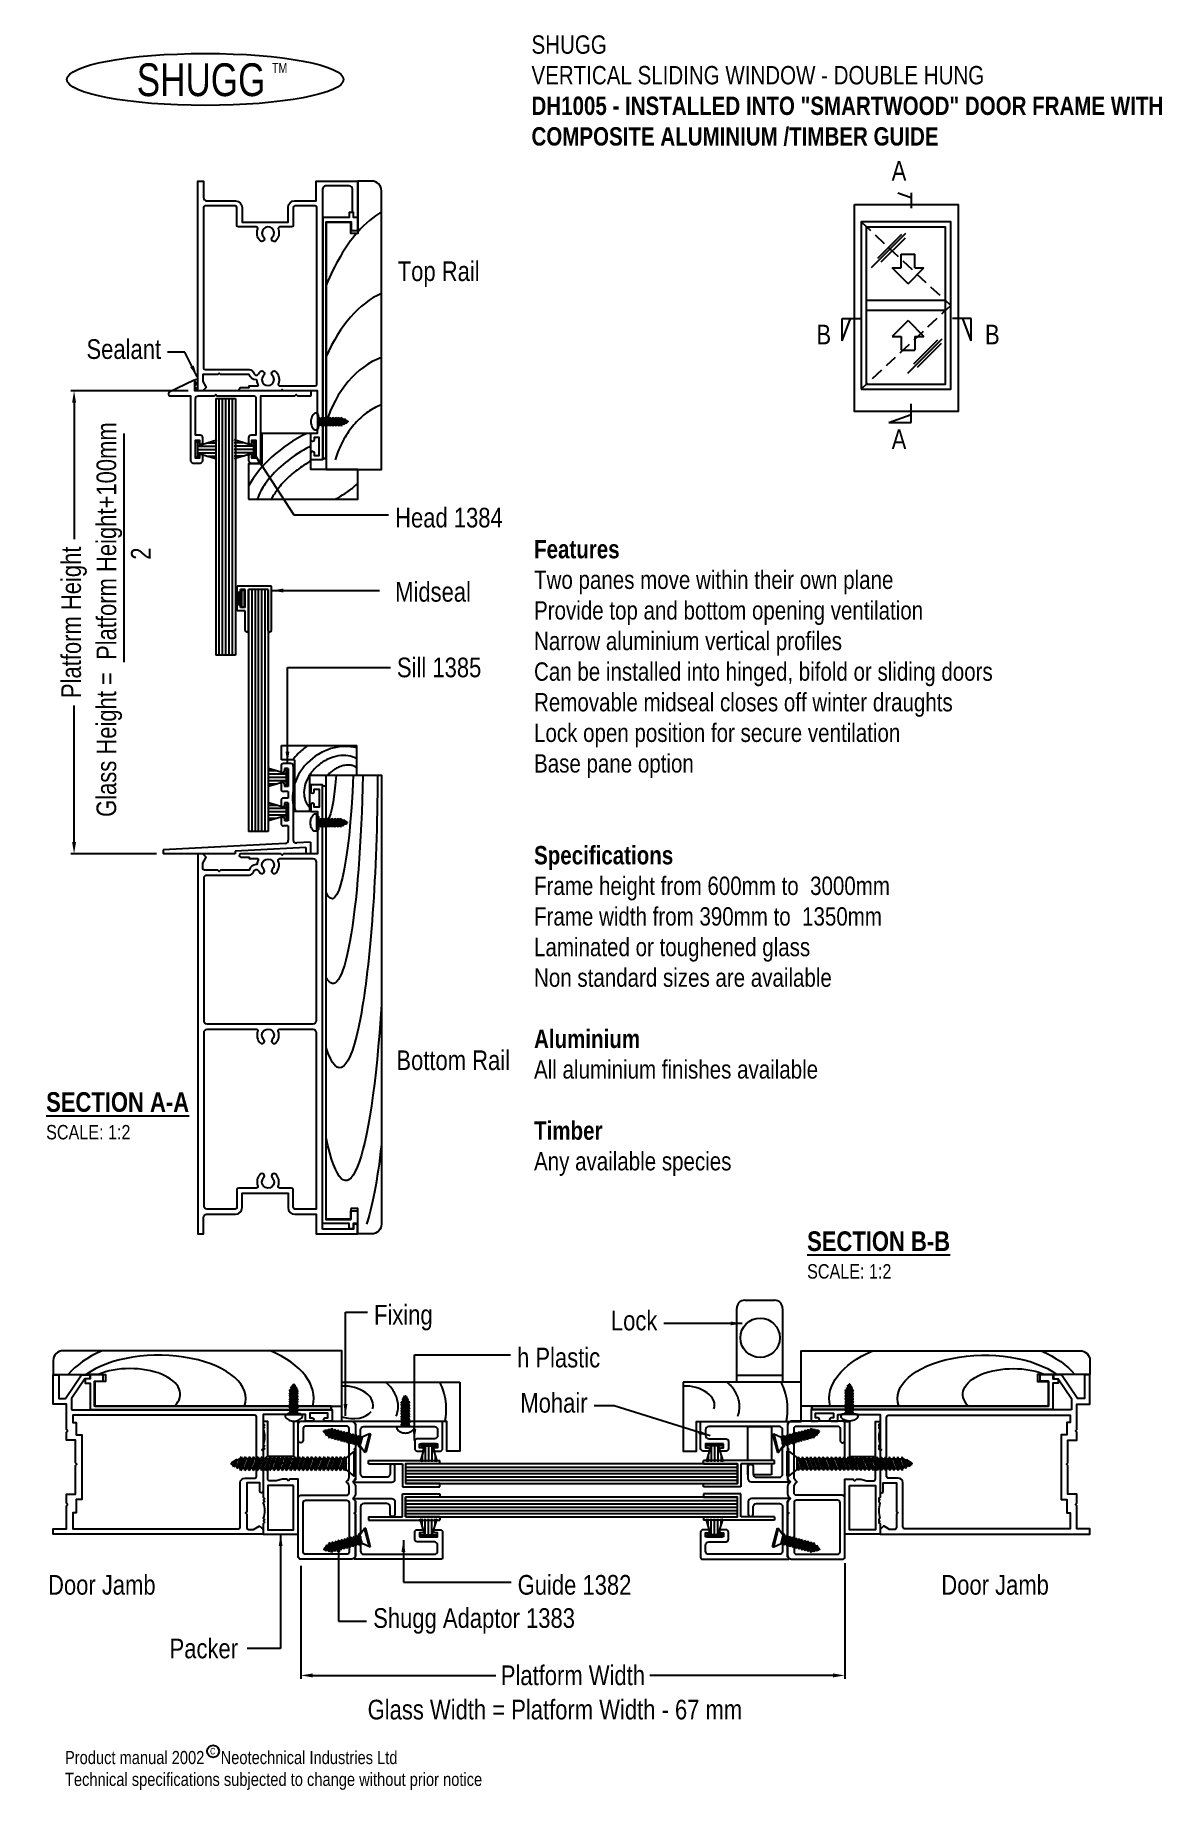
# Paper-space layout 'Layout1' of a CAD drawing. Extents: x -82 to 90, y -147 to 120.
# The model-space entities are those that its viewports show. They can reach past a viewport. Long polylines and large blocks are cut down to what shows.
import ezdxf

# ---------------------------------------------------------------- set-up
doc = ezdxf.new("R2010")
doc.units = 0
doc.header["$MEASUREMENT"] = 0
doc.linetypes.add('DASHED', pattern=[0.75, 0.5, -0.25])
doc.layers.get('0').update_dxf_attribs({"linetype": 'CONTINUOUS'})
doc.layers.get('DEFPOINTS').update_dxf_attribs({"linetype": 'CONTINUOUS'})
for name, color, linetype in [('CYAN', 4, 'CONTINUOUS'), ('DIMENSION', 7, 'CONTINUOUS'), ('GREY', 8, 'CONTINUOUS'), ('Magenta', 6, 'CONTINUOUS'), ('OUTLINE', 2, 'CONTINUOUS'), ('Red', 1, 'CONTINUOUS'), ('WHITE', 7, 'CONTINUOUS'), ('WIND', 9, 'CONTINUOUS')]:
    doc.layers.add(name, color=color, linetype=linetype)
doc.layers.get('WIND').freeze()
doc.styles.add('SHUGG', font='', dxfattribs={"width": 0.8, "height": 5})
doc.styles.add('stan', font='ARIAL.TTF', dxfattribs={"width": 0.8, "height": 2.2})
doc.styles.add('STAN22', font='ARIAL.TTF', dxfattribs={"width": 0.8, "height": 3})
doc.styles.add('STAN33', font='ARIAL.TTF', dxfattribs={"width": 0.8, "height": 2})
doc.styles.get('SHUGG').set_extended_font_data('QuickType')
doc.dimstyles.new('SHUGG', dxfattribs={"dimtxt": 2.8, "dimasz": 1.8, "dimexe": 0.5, "dimexo": 1, "dimgap": 1, "dimtad": 0, "dimdec": 0, "dimzin": 0, "dimdsep": 46, "dimtxsty": 'STAN22', "dimcen": 0.09, "dimclrt": 2, "dimadec": 0, "dimazin": 0, "dimtfac": 1, "dimtdec": 0, "dimtofl": 0, "dimtmove": 0, "dimatfit": 3, "dimfxl": 0, "dimtolj": 1, "dimtzin": 0, "dimarcsym": 0})

psp = doc.layouts.get("Layout1")

# ---------------------------------------------------------------- texts
at = {"layer": 'CYAN', "style": 'SHUGG', "width": 0.8}
psp.add_text('SHUGG', height=5, dxfattribs=at).set_placement((-66.49, 110.98))
at = {"layer": 'DIMENSION', "color": 2, "char_height": 3, "style": 'STAN22'}
for s, insert, attachment_point in [('Top Rail', (-26.7, 83.82), 4), ('Sealant', (-62.78, 70.85), 9), ('Head 1384', (-27.1, 48.19), 1), ('Midseal', (-27.09, 36.87), 1), ('Sill 1385', (-26.82, 23.82), 4), ('Bottom Rail', (-26.91, -36.09), 4), ('Fixing', (-30.32, -73.38), 1), ('Lock', (12.88, -77.31), 9), ('h Plastic', (-8.51, -79.92), 1), ('Mohair', (2.24, -89.86), 9), ('Door Jamb', (-80.01, -114.58), 1), ('Guide 1382', (-8.42, -114.58), 1), ('Door Jamb', (56.17, -114.58), 1), ('Shugg Adaptor 1383', (-30.44, -121.6), 4), ('Packer', (-61.48, -125.81), 4)]:
    psp.add_mtext(s, dxfattribs=dict(at, insert=insert, attachment_point=attachment_point))
at = {"layer": 'OUTLINE', "width": 0.8}
for s, height, style, p in [('TM', 1.5, 'SHUGG', (-45.86, 114.52)), ('A', 3, 'STAN22', (48.6, 98.09)), ('B', 3, 'STAN22', (37.13, 73.12)), ('B', 3, 'STAN22', (62.83, 73.12)), ('A', 3, 'STAN22', (48.6, 57.14)), ('Glass Width = Platform Width - 67 mm', 3, 'STAN22', (-31.29, -136.61)), ('C', 1, 'STAN33', (-55.31, -141.95))]:
    psp.add_text(s, height=height, dxfattribs=dict(at, style=style)).set_placement(p)
at = {"layer": 'OUTLINE', "style": 'STAN22', "width": 0.8}
for s, p in [('Glass Height =  Platform Height+100mm', (-69.62, 1.04)), ('2', (-64.37, 40.27))]:
    psp.add_text(s, height=3, rotation=90, dxfattribs=at).set_placement(p)
at = {"layer": 'OUTLINE', "attachment_point": 1}
for s, insert, char_height, width, style in [('SHUGG\\PVERTICAL SLIDING WINDOW - DOUBLE HUNG\\P{\\fArial|b1|i0|c0|p34;DH1005 - INSTALLED INTO "SMARTWOOD" DOOR FRAME WITH COMPOSITE ALUMINIUM /TIMBER GUIDE}', (-6.31, 120.24), 2.8, 100, 'STAN22'), ('{\\fArial|b1|i0|c0|p34;Features\\P}Two panes move within their own plane\\PProvide top and bottom opening ventilation\\PNarrow aluminium vertical profiles\\PCan be installed into hinged, bifold or sliding doors\\PRemovable midseal closes off winter draughts\\PLock open position for secure ventilation\\PBase pane option\\P\\P\\P{\\fArial|b1|i0|c0|p34;Specifications\\P}Frame height from 600mm to  3000mm\\PFrame width from 390mm to  1350mm\\PLaminated or toughened glass\\PNon standard sizes are available\\P\\P{\\fArial|b1|i0|c0|p34;Aluminium\\P}All aluminium finishes available\\P\\P{\\fArial|b1|i0|c0|p34;Timber\\P}Any available species', (-5.92, 43.28), 2.8, 150, 'STAN22'), ('{\\fArial|b1|i0|c0|p34;\\LSECTION A-A\\P\\fArial|b0|i0|c0|p34;\\H0.7333x;\\lSCALE: 1:2}', (-80.3, -40.94), 3, 34.39, 'stan'), ('{\\fArial|b1|i0|c0|p34;\\LSECTION B-B\\P\\fArial|b0|i0|c0|p34;\\H0.7333x;\\lSCALE: 1:2}', (35.71, -62.17), 3, 34.39, 'stan'), ('Product manual 2002    Neotechnical Industries Ltd\\PTechnical specifications subjected to change without prior notice', (-77.43, -141.42), 2, 117.43, 'STAN33')]:
    psp.add_mtext(s, dxfattribs=dict(at, insert=insert, char_height=char_height, width=width, style=style))

msp = doc.modelspace()

# ---------------------------------------------------------------- blocks, each defined once
blk = doc.blocks.new('*D5')
at = {"layer": 'DEFPOINTS', "color": 0}
for p in [(-57.65, 66.02), (-76.04, -4.58), (-62.48, -4.58)]:
    blk.add_point(p, dxfattribs=at)
at = {"layer": 'DIMENSION', "color": 0, "lineweight": -2}
for p, q in [((-58.65, 66.02), (-76.54, 66.02)), ((-76.04, 64.22), (-76.04, 43.42)), ((-76.04, -2.78), (-76.04, 18.02)), ((-63.48, -4.58), (-76.54, -4.58))]:
    blk.add_line(p, q, dxfattribs=at)
at = {"layer": 'DIMENSION', "color": 0}
for points in [[(-76.34, 64.22), (-75.74, 64.22), (-76.04, 66.02)], [(-76.34, -2.78), (-75.74, -2.78), (-76.04, -4.58)]]:
    blk.add_solid(points, dxfattribs=at)
at = {"layer": 'DIMENSION', "color": 2, "insert": (-76.04, 30.72), "char_height": 3, "attachment_point": 5, "rotation": 90, "style": 'STAN22'}
blk.add_mtext('\\A1;Platform Height', dxfattribs=at)
blk = doc.blocks.new('*D6')
at = {"layer": 'DEFPOINTS', "color": 0}
for p in [(-41.47, -112.17), (41.47, -111.77), (41.47, -129.9)]:
    blk.add_point(p, dxfattribs=at)
at = {"layer": 'DIMENSION', "color": 0, "lineweight": -2}
for p, q in [((-41.47, -113.17), (-41.47, -130.4)), ((41.47, -112.77), (41.47, -130.4)), ((-39.67, -129.9), (-11.75, -129.9)), ((39.67, -129.9), (11.75, -129.9))]:
    blk.add_line(p, q, dxfattribs=at)
at = {"layer": 'DIMENSION', "color": 0}
for points in [[(-39.67, -129.6), (-39.67, -130.2), (-41.47, -129.9)], [(39.67, -129.6), (39.67, -130.2), (41.47, -129.9)]]:
    blk.add_solid(points, dxfattribs=at)
at = {"layer": 'DIMENSION', "color": 2, "insert": (0, -129.9), "char_height": 3, "attachment_point": 5, "style": 'STAN22'}
blk.add_mtext('\\A1;Platform Width', dxfattribs=at)
blk = doc.blocks.new('NT5837')
at = {"layer": 'OUTLINE', "linetype": 'Continuous'}
for p, q in [((-6.05, 27.5), (-8.25, 27.5)), ((-9, 26.75), (-9, 25.25)), ((-8, 26), (-8, 25.25)), ((-6.8, 26), (-8, 26)), ((-6.8, 26), (-6.8, 20.5)), ((-5.3, 26.75), (-5.3, 4.28)), ((-9, 21.25), (-9, 19.75)), ((-9, 16.25), (-9, 14.75)), ((-6.8, 19), (-8.25, 19)), ((-6.8, 17), (-8.25, 17)), ((-8, 21.25), (-8, 20.5)), ((-6.8, 20.5), (-8, 20.5)), ((-6.8, 19), (-6.8, 17)), ((-9, 10.75), (-9, 9.25)), ((-8, 15.5), (-8, 14.75)), ((-6.8, 15.5), (-8, 15.5)), ((-8, 10.75), (-8, 10)), ((-6.8, 15.5), (-6.8, 10)), ((-6.8, 8.5), (-8.25, 8.5)), ((-6.8, 10), (-8, 10)), ((-6.8, 8.5), (-6.8, 4.1)), ((-7.75, 3.1), (-45, 1.19)), ((-45, 1.19), (-45, 0)), ((-1.5, 1.92), (-23, 0.82)), ((-23, 0.82), (-23, 0)), ((0, 3.5), (-4.25, 3.28)), ((-1.5, 1.92), (-1.5, 0)), ((0, 0), (-1.5, 0)), ((0, 3.5), (0, 0))]:
    blk.add_line(p, q, dxfattribs=at)
at = {"layer": 'OUTLINE'}
blk.add_line((-23, 0), (-45, 0), dxfattribs=at)
at = {"layer": 'OUTLINE', "linetype": 'Continuous'}
for centre, radius, start, end in [((-8.25, 26.75), 0.75, 90, 180), ((-6.05, 26.75), 0.75, 0, 90), ((-8.5, 25.25), 0.5, 180, 0), ((-8.5, 21.25), 0.5, 0, 180), ((-8.25, 19.75), 0.75, 180, 270), ((-8.25, 16.25), 0.75, 90, 180), ((-8.5, 14.75), 0.5, 180, 0), ((-8.5, 10.75), 0.5, 0, 180), ((-8.25, 9.25), 0.75, 180, 270), ((-7.8, 4.1), 1, 272.9386, 0), ((-4.3, 4.28), 1, 180, 272.9386)]:
    blk.add_arc(centre, radius, start, end, dxfattribs=at)
blk = doc.blocks.new('wp48x60')
for p, q in [((0, 2.4), (0.6, 2.4)), ((0, -2.4), (0, 2.4)), ((0.6, 1.13), (6, 2.75)), ((0.6, 2.4), (0.6, -2.4)), ((0.6, 1), (6, 1)), ((0.6, 0), (6, 0)), ((3.5, 2), (6, 2)), ((0.6, -2.4), (0, -2.4)), ((0.6, -1), (6, -1)), ((0.6, -1.13), (6, -2.75)), ((3.5, -2), (6, -2))]:
    blk.add_line(p, q)
blk = doc.blocks.new('wp48x65')
for p, q in [((0, -2.4), (0, 2.4)), ((0, 2.4), (0.6, 2.4)), ((0.6, 1.13), (6.5, 2.9)), ((0.6, 2.4), (0.6, -2.4)), ((0.6, 1), (6.5, 1)), ((0.6, 0), (6.5, 0)), ((3.5, 2), (6.5, 2)), ((0.6, -2.4), (0, -2.4)), ((0.6, -1), (6.5, -1)), ((0.6, -1.13), (6.5, -2.9)), ((3.5, -2), (6.5, -2))]:
    blk.add_line(p, q)
blk = doc.blocks.new('n1384')
at = {"flags": 128}
blk.add_lwpolyline([(-43.11, -0.43, 0.287878), (-43.25, -0.66), (-43.25, -1.25, 0.414214), (-43, -1.5), (-36.55, -1.5), (-36.55, -21.2, 0.414214), (-35.75, -22), (-33.65, -22, 0.414214), (-32.85, -21.2), (-32.85, -19.75, 0.414214), (-33.35, -19.25, 0.414214), (-33.85, -19.75), (-33.85, -20.5), (-35.05, -20.5), (-35.05, -15), (-33.85, -15), (-33.85, -15.75, 0.414214), (-33.35, -16.25, 0.414214), (-32.85, -15.75), (-32.85, -14.3, 0.414214), (-33.65, -13.5), (-34.25, -13.5), (-35.05, -13.5), (-35.05, -2.3, -0.414214), (-34.25, -1.5), (-29.3, -1.5), (-28.9, -1.1), (-28.5, -1.5), (-17.4, -1.5, -0.414214), (-16.65, -2.25), (-16.65, -13.5), (-18.05, -13.5, 0.414214), (-18.85, -14.3), (-18.85, -15.75, 1), (-17.85, -15.75), (-17.85, -15), (-16.65, -15), (-16.65, -20.5), (-17.85, -20.5), (-17.85, -19.75, 0.414214), (-18.35, -19.25, 0.414214), (-18.85, -19.75), (-18.85, -21.2, 0.414214), (-18.05, -22), (-15.95, -22, 0.414214), (-15.15, -21.2), (-15.15, -1.5), (-4.75, -1.5), (-4.35, -1.1), (-3.95, -1.5), (0, -1.5, 0.414214), (0.25, -1.25), (0.25, -0.25, 0.414214), (0, 0), (-35.3, 0), (-35.3, 2.94, 0.552942), (-35.66, 3.16), (-43.11, -0.43)], format="xyb", dxfattribs=at)
blk = doc.blocks.new('n1382')
at = {"flags": 128}
blk.add_lwpolyline([(19.78, -6.8), (25.28, -6.8), (25.28, -8), (24.53, -8, 1), (24.53, -9), (26.03, -9, 0.414214), (26.78, -8.25), (26.78, -0.5, 0.414214), (26.28, 0), (0, 0, 0.668179), (-0.14, -0.34), (0.28, -0.76), (0.28, -17.74), (-0.14, -18.16, 0.668179), (0, -18.5), (11.28, -18.5, 0.414214), (12.28, -17.5), (12.28, -13.75, 1), (10.78, -13.75), (10.78, -16, -0.414214), (9.78, -17), (2.78, -17, -0.414214), (1.78, -16), (1.78, -8.1), (1.18, -7.5), (1.78, -6.9), (1.78, -2.5, -0.414214), (2.78, -1.5), (24.28, -1.5, -0.414214), (25.28, -2.5), (25.28, -4.3, -0.414214), (24.28, -5.3), (19.03, -5.3, 0.414214), (18.28, -6.05), (18.28, -8.25, 0.414214), (19.03, -9), (20.53, -9, 1), (20.53, -8), (19.78, -8)], format="xyb", close=True, dxfattribs=at)
blk = doc.blocks.new('NT6287PL')
at = {"layer": 'OUTLINE', "linetype": 'Continuous'}
for p, q in [((0, 0), (-21.71, 0)), ((-21.71, -1), (-21.71, 0)), ((0, -1), (0, 0)), ((-21.71, -1), (-11.31, -1)), ((-11.31, -1), (-11.31, -7)), ((0, -1), (-10.31, -1)), ((-10.31, -1), (-10.31, -8)), ((-21.71, -7), (-11.31, -7)), ((-21.71, -8), (-21.71, -7)), ((-10.31, -8), (-21.71, -8))]:
    blk.add_line(p, q, dxfattribs=at)
blk = doc.blocks.new('n1383')
at = {"flags": 128}
for points in [[(17.5, -27.7), (17.5, -36.3), (17.1, -36.7), (17.5, -37.1), (17.5, -39.9, -0.414214), (16.1, -41.3), (0.8, -41.3, -0.414214), (0, -40.5), (0, -22.6, -0.414214), (0.8, -21.8), (14.75, -21.8, 0.414214), (15.5, -21.05), (15.5, -19.1, 0.272842), (14.78, -17.88, -0.589574), (14.78, -17.52, 0.272842), (15.5, -16.3), (15.5, -1.45, 0.414214), (14.75, -0.7), (2.25, -0.7, 0.414214), (1.5, -1.45), (1.5, -5, -0.414214), (0.75, -5.75, -0.414214), (0, -5), (0, 0, -0.414214), (0.8, 0.8), (16.1, 0.8, -0.414214), (17.5, -0.6), (17.5, -7.3), (17.1, -7.7), (17.5, -8.1), (17.5, -11.75), (17.1, -12.15), (17.5, -12.55), (17.5, -16.3, -0.272842), (16.78, -17.52, 0.589574), (16.78, -17.88, -0.272842), (17.5, -19.1), (17.5, -21.4, -0.272842), (16.78, -22.62, 0.589574), (16.78, -22.97, -0.272842), (17.5, -24.2), (17.5, -26.9), (17.1, -27.3)], [(15.5, -39.05, -0.414214), (14.75, -39.8), (2.25, -39.8, -0.414214), (1.5, -39.05), (1.5, -24.05, -0.414214), (2.25, -23.3), (14.75, -23.3, -0.414214), (15.5, -24.05)]]:
    blk.add_lwpolyline(points, format="xyb", close=True, dxfattribs=at)
blk = doc.blocks.new('CS4G12')
for p, q in [((2.9, 0.38), (-2.9, 0.38)), ((-2.9, 0.38), (-2.9, 0)), ((2.9, 0), (-2.9, 0)), ((-2.9, 0), (-1.32, -1.88)), ((2.9, 0), (1.32, -1.88)), ((2.9, 0.38), (2.9, 0)), ((-1.54, -1.83), (-1.09, -2.22)), ((-1.54, -1.83), (-1.36, -1.83)), ((-1.54, -2.78), (-1.09, -2.78)), ((-1.54, -2.78), (-1.09, -3.17)), ((-1.54, -3.73), (-1.09, -4.12)), ((-1.54, -3.73), (-1.09, -3.73)), ((-1.54, -4.68), (-1.09, -5.07)), ((-1.54, -4.68), (-1.09, -4.68)), ((1.32, -1.88), (-1.32, -1.88)), ((-1.09, -2.22), (-1.09, -2.78)), ((-1.09, -2.22), (1.09, -3.05)), ((-1.09, -2.78), (1.09, -3.55)), ((-1.09, -3.17), (1.09, -4)), ((-1.09, -3.31), (-1.09, -3.73)), ((-1.09, -3.73), (1.09, -4.5)), ((-1.09, -4.68), (-1.09, -4.12)), ((-1.09, -4.12), (1.09, -4.94)), ((-1.09, -4.68), (1.09, -5.45)), ((-1.09, -5.07), (-1.09, -5.63)), ((-1.09, -5.07), (1.09, -5.89)), ((-0.97, -1.88), (1.09, -2.6)), ((0.5, -1.88), (1.09, -2.1)), ((1.54, -2), (1.09, -2.1)), ((1.09, -2.1), (1.09, -2.6)), ((1.54, -2.95), (1.09, -2.6)), ((1.54, -2.95), (1.09, -3.05)), ((1.09, -3.05), (1.09, -3.55)), ((1.54, -3.9), (1.09, -3.55)), ((1.54, -3.9), (1.09, -4)), ((1.09, -4), (1.09, -4.5)), ((1.54, -4.85), (1.09, -4.5)), ((1.54, -4.85), (1.09, -4.94)), ((1.09, -4.94), (1.09, -5.45)), ((1.54, -2), (1.34, -1.85)), ((-1.54, -5.63), (-1.09, -6.02)), ((-1.54, -5.63), (-1.09, -5.63)), ((-1.54, -6.58), (-1.09, -6.57)), ((-1.54, -6.58), (-1.09, -6.96)), ((-1.54, -7.52), (-1.09, -7.91)), ((-1.54, -7.52), (-1.09, -7.52)), ((-1.54, -8.47), (-1.09, -8.86)), ((-1.54, -8.47), (-1.09, -8.47)), ((-1.54, -9.42), (-1.09, -9.81)), ((-1.54, -9.42), (-1.09, -9.42)), ((-1.54, -10.37), (-1.09, -10.76)), ((-1.54, -10.37), (-1.09, -10.37)), ((-1.09, -5.63), (1.09, -6.4)), ((-1.09, -6.02), (-1.09, -6.57)), ((-1.09, -6.02), (1.09, -6.84)), ((-1.09, -6.57), (1.09, -7.34)), ((-1.09, -6.96), (1.09, -7.79)), ((-1.09, -7.52), (-1.09, -6.96)), ((-1.09, -7.52), (1.09, -8.29)), ((-1.09, -7.91), (1.09, -8.74)), ((-1.09, -7.91), (-1.09, -8.47)), ((-1.09, -8.47), (1.09, -9.24)), ((-1.09, -8.86), (1.09, -9.68)), ((-1.09, -8.86), (-1.09, -9.42)), ((-1.09, -9.42), (1.09, -10.19)), ((-1.09, -9.81), (1.09, -10.63)), ((-1.09, -9.81), (-1.09, -10.37)), ((-1.09, -10.37), (1.09, -11.14)), ((1.54, -5.8), (1.09, -5.45)), ((1.54, -5.8), (1.09, -5.89)), ((1.09, -5.89), (1.09, -6.4)), ((1.54, -6.75), (1.09, -6.4)), ((1.54, -6.75), (1.09, -6.84)), ((1.09, -6.84), (1.09, -7.34)), ((1.54, -7.69), (1.09, -7.34)), ((1.54, -7.69), (1.09, -7.79)), ((1.09, -7.79), (1.09, -8.29)), ((1.54, -8.64), (1.09, -8.29)), ((1.54, -8.64), (1.09, -8.74)), ((1.09, -8.74), (1.09, -9.24)), ((1.54, -9.59), (1.09, -9.24)), ((1.54, -9.59), (1.09, -9.68)), ((1.09, -9.68), (1.09, -10.19)), ((1.54, -10.54), (1.09, -10.19)), ((1.54, -10.54), (1.09, -10.63)), ((1.09, -10.63), (1.09, -11.14)), ((-1.54, -11.32), (-1.09, -11.7)), ((-1.54, -11.32), (-1.09, -11.32)), ((-1.09, -10.76), (1.09, -11.58)), ((-1.09, -10.76), (-1.09, -11.32)), ((-1.09, -11.32), (0.7, -11.95)), ((-1.09, -11.7), (0.7, -12.38)), ((-1.09, -11.7), (-0.61, -12.44)), ((-1.06, -12.44), (-0.61, -12.83)), ((-1.06, -12.44), (-0.61, -12.44)), ((-0.61, -12.44), (0.32, -12.76)), ((-0.61, -12.83), (-0.13, -13.63)), ((-0.61, -12.83), (0.31, -13.18)), ((-0.13, -13.63), (0.14, -13.63)), ((0.31, -13.18), (0.14, -13.63)), ((0.73, -13.09), (0.31, -13.18)), ((0.7, -12.38), (0.32, -12.76)), ((0.73, -13.09), (0.32, -12.76)), ((1.09, -11.58), (0.7, -11.95)), ((1.13, -12.29), (0.7, -11.95)), ((1.13, -12.29), (0.7, -12.38)), ((1.54, -11.49), (1.09, -11.14)), ((1.54, -11.49), (1.09, -11.58))]:
    blk.add_line(p, q)
blk = doc.blocks.new('cs6g38')
at = {"linetype": 'Continuous'}
for p, q in [((3.86, 0.5), (-3.86, 0.5)), ((3.86, 0), (-3.86, 0)), ((-2.05, -2.8), (-1.46, -2.8)), ((-2.05, -2.8), (-1.46, -3.32)), ((-2.05, -4.07), (-1.46, -4.58)), ((-2.05, -4.07), (-1.46, -4.07)), ((-2.05, -5.33), (-1.46, -5.33)), ((-2.05, -5.33), (-1.46, -5.85)), ((1.76, -2.5), (-1.76, -2.5)), ((-1.46, -2.8), (-1.46, -2.5)), ((-1.46, -2.8), (1.46, -3.83)), ((-1.46, -3.32), (1.46, -4.42)), ((-1.46, -3.32), (-1.46, -4.07)), ((-1.46, -4.07), (1.46, -5.09)), ((-1.46, -4.58), (1.46, -5.69)), ((-1.46, -4.77), (-1.46, -5.33)), ((-1.46, -5.33), (1.46, -6.36)), ((-0.28, -2.5), (1.46, -3.16)), ((2.05, -3.03), (1.46, -2.56)), ((1.46, -3.16), (1.46, -3.83)), ((2.05, -4.29), (1.46, -3.83)), ((2.05, -4.29), (1.46, -4.42)), ((1.46, -4.42), (1.46, -5.09)), ((2.05, -5.56), (1.46, -5.09)), ((-2.05, -6.6), (-1.46, -6.59)), ((-2.05, -6.6), (-1.46, -7.11)), ((-2.05, -7.86), (-1.46, -8.38)), ((-2.05, -7.86), (-1.46, -7.86)), ((-2.05, -9.12), (-1.46, -9.64)), ((-2.05, -9.12), (-1.46, -9.12)), ((-2.05, -10.39), (-1.46, -10.91)), ((-2.05, -10.39), (-1.46, -10.39)), ((-1.46, -5.85), (1.46, -6.95)), ((-1.46, -6.59), (-1.46, -5.85)), ((-1.46, -6.59), (1.46, -7.62)), ((-1.46, -7.11), (1.46, -8.21)), ((-1.46, -7.11), (-1.46, -7.86)), ((-1.46, -7.86), (1.46, -8.89)), ((-1.46, -8.38), (1.46, -9.48)), ((-1.46, -9.12), (-1.46, -8.38)), ((-1.46, -9.12), (1.46, -10.15)), ((-1.46, -9.64), (1.46, -10.74)), ((-1.46, -10.39), (-1.46, -9.64)), ((-1.46, -10.39), (1.46, -11.41)), ((2.05, -5.56), (1.46, -5.69)), ((1.46, -5.69), (1.46, -6.36)), ((2.05, -6.82), (1.46, -6.36)), ((2.05, -6.82), (1.46, -6.95)), ((1.46, -6.95), (1.46, -7.62)), ((2.05, -8.09), (1.46, -7.62)), ((2.05, -8.09), (1.46, -8.21)), ((1.46, -8.21), (1.46, -8.89)), ((2.05, -9.35), (1.46, -8.89)), ((2.05, -9.35), (1.46, -9.48)), ((1.46, -9.48), (1.46, -10.15)), ((2.05, -10.62), (1.46, -10.15)), ((2.05, -10.62), (1.46, -10.74)), ((-2.05, -11.65), (-1.46, -11.65)), ((-2.05, -11.65), (-1.46, -12.17)), ((-2.05, -12.92), (-1.46, -12.92)), ((-2.05, -12.92), (-1.46, -13.43)), ((-2.05, -14.18), (-1.46, -14.18)), ((-2.05, -14.18), (-1.46, -14.7)), ((-2.05, -15.45), (-1.46, -15.44)), ((-2.05, -15.45), (-1.46, -15.96)), ((-1.46, -10.91), (1.46, -12.01)), ((-1.46, -11.65), (-1.46, -10.91)), ((-1.46, -11.65), (1.46, -12.68)), ((-1.46, -12.17), (1.46, -13.27)), ((-1.46, -12.17), (-1.46, -12.92)), ((-1.46, -12.92), (1.46, -13.94)), ((-1.46, -13.43), (1.46, -14.53)), ((-1.46, -14.18), (-1.46, -13.43)), ((-1.46, -14.18), (1.46, -15.21)), ((-1.46, -14.7), (1.46, -15.8)), ((-1.46, -15.44), (-1.46, -14.7)), ((-1.46, -15.44), (1.46, -16.47)), ((-1.46, -15.96), (1.46, -17.06)), ((-1.46, -15.96), (-1.46, -16.71)), ((1.46, -10.74), (1.46, -11.41)), ((2.05, -11.88), (1.46, -11.41)), ((1.46, -12.01), (1.46, -12.68)), ((2.05, -13.14), (1.46, -12.68)), ((2.05, -13.14), (1.46, -13.27)), ((1.46, -13.27), (1.46, -13.94)), ((2.05, -14.41), (1.46, -13.94)), ((2.05, -14.41), (1.46, -14.53)), ((1.46, -14.53), (1.46, -15.21)), ((2.05, -15.67), (1.46, -15.21)), ((1.46, -15.8), (1.46, -16.47)), ((-2.05, -16.71), (-1.46, -16.71)), ((-2.05, -16.71), (-1.46, -17.23)), ((-2.05, -17.97), (-1.46, -18.49)), ((-2.05, -17.97), (-1.46, -17.97)), ((-2.05, -19.24), (-1.46, -19.76)), ((-2.05, -19.24), (-1.46, -19.24)), ((-2.05, -20.5), (-1.46, -21.02)), ((-2.05, -20.5), (-1.46, -20.5)), ((-1.46, -16.71), (1.46, -17.74)), ((-1.46, -17.23), (1.46, -18.33)), ((-1.46, -17.41), (-1.46, -17.97)), ((-1.46, -17.97), (1.46, -19)), ((-1.46, -18.49), (1.46, -19.59)), ((-1.46, -19.24), (-1.46, -18.49)), ((-1.46, -19.24), (1.46, -20.26)), ((-1.46, -19.76), (1.46, -20.86)), ((-1.46, -19.76), (-1.46, -20.5)), ((-1.46, -20.5), (1.46, -21.53)), ((-1.46, -21.02), (1.46, -22.12)), ((-1.46, -21.02), (-1.46, -21.77)), ((2.05, -16.94), (1.46, -16.47)), ((2.05, -16.94), (1.46, -17.06)), ((1.46, -17.06), (1.46, -17.74)), ((2.05, -18.2), (1.46, -17.74)), ((2.05, -18.2), (1.46, -18.33)), ((1.46, -18.33), (1.46, -19)), ((2.05, -19.47), (1.46, -19)), ((2.05, -19.47), (1.46, -19.59)), ((1.46, -19.59), (1.46, -20.26)), ((2.05, -20.73), (1.46, -20.26)), ((2.05, -20.73), (1.46, -20.86)), ((1.46, -20.86), (1.46, -21.53)), ((-2.05, -21.77), (-1.46, -22.28)), ((-2.05, -21.77), (-1.46, -21.77)), ((-2.05, -23.03), (-1.46, -23.55)), ((-2.05, -23.03), (-1.46, -23.03)), ((-2.05, -24.3), (-1.46, -24.29)), ((-2.05, -24.3), (-1.46, -24.81)), ((-2.05, -25.56), (-1.46, -25.56)), ((-2.05, -25.56), (-1.46, -26.08)), ((-1.46, -21.77), (1.46, -22.79)), ((-1.46, -22.28), (1.46, -23.38)), ((-1.46, -23.03), (-1.46, -22.28)), ((-1.46, -23.03), (1.46, -24.06)), ((-1.46, -23.55), (1.46, -24.65)), ((-1.46, -23.55), (-1.46, -24.29)), ((-1.46, -24.29), (1.46, -25.32)), ((-1.46, -24.81), (1.46, -25.91)), ((-1.46, -25), (-1.46, -25.56)), ((-1.46, -25.56), (1.46, -26.59)), ((-1.46, -26.08), (1.46, -27.18)), ((-1.46, -26.82), (-1.46, -26.08)), ((2.05, -21.99), (1.46, -21.53)), ((2.05, -21.99), (1.46, -22.12)), ((1.46, -22.12), (1.46, -22.79)), ((2.05, -23.26), (1.46, -22.79)), ((2.05, -23.26), (1.46, -23.38)), ((1.46, -23.38), (1.46, -24.06)), ((2.05, -24.52), (1.46, -24.06)), ((2.05, -24.52), (1.46, -24.65)), ((1.46, -24.65), (1.46, -25.32)), ((2.05, -25.79), (1.46, -25.32)), ((2.05, -25.79), (1.46, -25.91)), ((1.46, -25.91), (1.46, -26.59)), ((2.05, -27.05), (1.46, -26.59)), ((-2.05, -26.82), (-1.46, -27.34)), ((-2.05, -26.82), (-1.46, -26.82)), ((-2.05, -28.09), (-1.46, -28.09)), ((-2.05, -28.09), (-1.46, -28.61)), ((-2.05, -29.35), (-1.46, -29.35)), ((-2.05, -29.35), (-1.46, -29.87)), ((-2.05, -30.62), (-1.46, -30.62)), ((-2.05, -30.62), (-1.46, -31.13)), ((-2.05, -31.88), (-1.46, -31.88)), ((-2.05, -31.88), (-1.46, -32.4)), ((-1.46, -26.82), (1.46, -27.85)), ((-1.46, -27.34), (1.46, -28.44)), ((-1.46, -27.34), (-1.46, -28.09)), ((-1.46, -28.09), (1.46, -29.11)), ((-1.46, -28.61), (1.46, -29.71)), ((-1.46, -28.61), (-1.46, -29.35)), ((-1.46, -29.35), (1.46, -30.38)), ((-1.46, -29.87), (1.46, -30.97)), ((-1.46, -29.87), (-1.46, -30.62)), ((-1.46, -30.62), (1.46, -31.64)), ((-1.46, -31.13), (-1.46, -31.88)), ((-1.46, -31.13), (1.46, -32.23)), ((-1.46, -31.88), (1.46, -32.91)), ((2.05, -27.05), (1.46, -27.18)), ((1.46, -27.18), (1.46, -27.85)), ((2.05, -28.32), (1.46, -27.85)), ((2.05, -28.32), (1.46, -28.44)), ((1.46, -28.44), (1.46, -29.11)), ((2.05, -29.58), (1.46, -29.11)), ((2.05, -29.58), (1.46, -29.71)), ((1.46, -29.71), (1.46, -30.38)), ((2.05, -30.84), (1.46, -30.38)), ((2.05, -30.84), (1.46, -30.97)), ((1.46, -30.97), (1.46, -31.64)), ((2.05, -32.11), (1.46, -31.64)), ((2.05, -32.11), (1.46, -32.23)), ((-2.05, -33.15), (-1.46, -33.14)), ((-2.05, -33.15), (-1.46, -33.66)), ((-2.05, -34.41), (-1.46, -34.41)), ((-2.05, -34.41), (-1.46, -34.93)), ((-1.46, -32.4), (1.46, -33.5)), ((-1.46, -32.4), (-1.46, -33.14)), ((-1.46, -33.14), (1.46, -34.17)), ((-1.46, -33.66), (1.46, -34.76)), ((-1.46, -33.66), (-1.46, -34.41)), ((-1.46, -34.41), (0.93, -35.25)), ((-1.46, -34.93), (-0.82, -35.9)), ((-1.46, -34.93), (0.93, -35.83)), ((-1.41, -35.91), (-0.82, -35.9)), ((-1.41, -35.91), (-0.82, -36.42)), ((-0.82, -35.9), (0.42, -36.34)), ((-0.82, -36.42), (0.42, -36.89)), ((-0.82, -36.42), (-0.17, -37.5)), ((0.42, -36.89), (0.18, -37.5)), ((0.93, -35.83), (0.42, -36.34)), ((0.97, -36.77), (0.42, -36.34)), ((0.97, -36.77), (0.42, -36.89)), ((1.46, -34.76), (0.93, -35.25)), ((1.51, -35.71), (0.93, -35.25)), ((1.51, -35.71), (0.93, -35.83)), ((1.46, -32.23), (1.46, -32.91)), ((2.05, -33.37), (1.46, -32.91)), ((2.05, -33.37), (1.46, -33.5)), ((1.46, -33.5), (1.46, -34.17)), ((2.05, -34.64), (1.46, -34.17)), ((2.05, -34.64), (1.46, -34.76)), ((-0.17, -37.5), (0.18, -37.5))]:
    blk.add_line(p, q, dxfattribs=at)
for p, q in [((-3.86, 0.5), (-3.86, 0)), ((-3.86, 0), (-1.76, -2.5)), ((3.86, 0), (1.76, -2.5)), ((3.86, 0.5), (3.86, 0)), ((2.05, -3.03), (1.46, -3.16)), ((2.05, -11.88), (1.46, -12.01)), ((2.05, -15.67), (1.46, -15.8))]:
    blk.add_line(p, q)
blk = doc.blocks.new('wp48x55')
for p, q in [((0, 2.4), (0.6, 2.4)), ((0, -2.4), (0, 2.4)), ((0.6, 1.13), (5.5, 2.6)), ((0.6, 2.4), (0.6, -2.4)), ((0.6, 1), (5.5, 1)), ((0.6, 0), (5.5, 0)), ((3.5, 2), (5.5, 2)), ((0.6, -2.4), (0, -2.4)), ((0.6, -1), (5.5, -1)), ((0.6, -1.13), (5.5, -2.6)), ((3.5, -2), (5.5, -2))]:
    blk.add_line(p, q)
blk = doc.blocks.new('p4g12')
at = {"linetype": 'Continuous'}
for p, q in [((-0.98, 0), (-0.98, -0.25)), ((-0.98, 0), (-0.98, -0.25)), ((-0.27, 0), (-0.98, -0.25)), ((0.73, 0), (-0.98, -0.65)), ((0.98, 0), (0.98, -0.41)), ((-1.38, -0.56), (-0.98, -0.25)), ((-1.38, -0.56), (-0.98, -0.65)), ((-1.38, -1.41), (-0.98, -1.1)), ((-1.38, -1.41), (-0.98, -1.5)), ((-1.38, -2.27), (-0.98, -1.95)), ((-1.38, -2.27), (-0.98, -2.35)), ((-1.38, -3.12), (-0.98, -2.8)), ((-1.38, -3.12), (-0.98, -3.2)), ((-1.38, -3.97), (-0.98, -3.65)), ((-1.38, -3.97), (-0.98, -4.05)), ((-1.38, -4.82), (-0.98, -4.51)), ((-1.38, -4.82), (-0.98, -4.9)), ((0.98, -0.41), (-0.98, -1.1)), ((-0.98, -0.65), (-0.98, -1.1)), ((-0.98, -0.65), (-0.98, -1.1)), ((0.98, -0.76), (-0.98, -1.5)), ((0.98, -1.26), (-0.98, -1.95)), ((-0.98, -1.5), (-0.98, -1.95)), ((0.98, -1.61), (-0.98, -2.35)), ((0.98, -2.11), (-0.98, -2.8)), ((-0.98, -2.35), (-0.98, -2.8)), ((0.98, -2.46), (-0.98, -3.2)), ((0.98, -2.96), (-0.98, -3.65)), ((-0.98, -3.2), (-0.98, -3.65)), ((0.98, -3.31), (-0.98, -4.05)), ((0.98, -3.81), (-0.98, -4.51)), ((-0.98, -4.05), (-0.98, -4.51)), ((0.98, -4.16), (-0.98, -4.9)), ((0.98, -4.67), (-0.98, -5.36)), ((-0.98, -4.9), (-0.98, -5.36)), ((0.98, -5.02), (-0.98, -5.76)), ((1.38, -0.41), (0.98, -0.76)), ((1.38, -0.41), (0.98, -0.41)), ((0.98, -0.76), (0.98, -1.26)), ((1.38, -1.26), (0.98, -1.61)), ((1.38, -1.26), (0.98, -1.26)), ((0.98, -1.61), (0.98, -2.11)), ((1.38, -2.11), (0.98, -2.46)), ((1.38, -2.11), (0.98, -2.11)), ((0.98, -2.46), (0.98, -2.96)), ((1.38, -2.96), (0.98, -3.31)), ((1.38, -2.96), (0.98, -2.96)), ((0.98, -3.31), (0.98, -3.81)), ((1.38, -3.82), (0.98, -3.81)), ((1.38, -3.82), (0.98, -4.16)), ((0.98, -4.16), (0.98, -4.67)), ((1.38, -4.67), (0.98, -5.02)), ((1.38, -4.67), (0.98, -4.67)), ((0.98, -5.02), (0.98, -5.52)), ((-1.38, -5.67), (-0.98, -5.36)), ((-1.38, -5.67), (-0.98, -5.76)), ((-1.38, -6.52), (-0.98, -6.21)), ((-1.38, -6.52), (-0.98, -6.61)), ((-1.38, -7.37), (-0.98, -7.06)), ((-1.38, -7.37), (-0.98, -7.46)), ((-1.02, -8.09), (-0.63, -7.79)), ((-1.02, -8.09), (-0.63, -8.18)), ((0.98, -5.52), (-0.98, -6.21)), ((-0.98, -5.76), (-0.98, -6.21)), ((0.98, -5.87), (-0.98, -6.61)), ((0.98, -6.37), (-0.98, -7.06)), ((-0.98, -6.61), (-0.98, -7.06)), ((0.98, -6.72), (-0.98, -7.46)), ((-0.98, -7.46), (-0.63, -7.79)), ((-0.65, -8.81), (-0.28, -8.52)), ((-0.65, -8.81), (-0.28, -8.89)), ((0.98, -7.22), (-0.63, -7.79)), ((0.98, -7.57), (-0.63, -8.18)), ((-0.63, -8.18), (-0.28, -8.52)), ((0.55, -8.23), (-0.28, -8.52)), ((0.55, -8.58), (-0.28, -8.89)), ((-0.28, -8.89), (-0.12, -9.3)), ((0.11, -9.3), (-0.12, -9.3)), ((0.55, -8.58), (0.11, -9.3)), ((0.98, -7.57), (0.55, -8.23)), ((0.95, -8.23), (0.55, -8.58)), ((0.95, -8.23), (0.55, -8.23)), ((1.38, -5.52), (0.98, -5.87)), ((1.38, -5.52), (0.98, -5.52)), ((0.98, -5.87), (0.98, -6.37)), ((1.38, -6.37), (0.98, -6.72)), ((1.38, -6.37), (0.98, -6.37)), ((0.98, -6.72), (0.98, -7.22)), ((1.38, -7.22), (0.98, -7.57)), ((1.38, -7.22), (0.98, -7.22))]:
    blk.add_line(p, q, dxfattribs=at)
for points in [[(2.57, 0.81, 0), (2.31, 1.08, 0), (2.03, 1.31, 0), (1.74, 1.52, 0), (1.41, 1.69, 0), (1.07, 1.83, 0), (0.72, 1.91, 0), (0.36, 1.98, 0), (-0.02, 2, 0), (-0.38, 1.98, 0), (-0.74, 1.91, 0), (-1.1, 1.83, 0), (-1.45, 1.69, 0), (-1.77, 1.52, 0), (-2.07, 1.31, 0), (-2.36, 1.07, 0), (-2.6, 0.81, 0)], [(-2.58, 0, 0), (-2.58, 0.81, 0)], [(2.58, 0, 0), (-2.58, 0, 0)], [(2.58, 0, 0), (2.58, 0.81, 0)]]:
    blk.add_polyline3d(points, dxfattribs=at)
blk = doc.blocks.new('07402P')
at = {"linetype": 'Continuous'}
blk.add_lwpolyline([(79.15, 1.05), (79.15, 0.05), (79.15, 1.05), (7, 1.05), (7, 8.7), (9.6, 8.7), (9.6, 10.7), (5.7, 10.7), (5.7, 9.4), (4.1, 9.4), (4.1, 8.1), (5.7, 8.1), (5.7, 0.05), (79.15, 0.05)], dxfattribs=at)
blk = doc.blocks.new('07402R')
for points in [[(-58.4, 38), (21, 38), (21, 34.5), (18.95, 34.5, -0.013709), (18.92, 34.5, -0.972953), (18.95, 35.5), (19.7, 35.5), (19.7, 37), (14.2, 37), (14.2, 35.5), (14.95, 35.5, -0.013709), (14.98, 35.5, -0.972953), (14.95, 34.5), (12.9, 34.5), (12.9, 36.5), (11.4, 36.5), (11.4, 36.75), (9.7, 36.75), (9.4, 37.05), (9.1, 36.75), (7.4, 36.75), (7.4, 36.5), (0, 36.5), (0, 26.15), (-0.4, 25.75), (0, 25.35), (0, 13.15, -0.013709), (0, 13.12, -0.972953), (-1, 13.15), (-1, 15.65), (-5, 15.65), (-5, 6.9), (-5.4, 6.5), (-5, 6.1), (-5, 2, 0.006854), (-5, 1.99, 0.406206), (-4.5, 1.5), (-2.9, 1.5), (-1.23, 2.47, -0.005712), (-1.22, 2.47, -0.333097), (-0.93, 2.43), (0, 1.5), (0, 0), (-64, 0), (-64, 1.7), (-60, 1.7), (-60, 8.7), (-59.6, 9.1), (-60, 9.5), (-60, 12.25), (-57.25, 12.25), (-57.25, 21), (-56.85, 21.4), (-57.25, 21.8), (-57.25, 28.75), (-60, 28.75), (-60, 31.2), (-59.6, 31.6), (-60, 32), (-60, 39.7), (-64, 39.7), (-64, 48.65), (-62.3, 48.65), (-62.3, 41.4), (-60.21, 41.4), (-55.35, 48.65), (-52.85, 48.65), (-52.85, 47.45), (-54.35, 47.45), (-58.4, 41.4), (-58.4, 38)], [(-2.5, 36.3), (-58, 36.3), (-58, 34.1), (-57, 34.1), (-57, 30.35), (-55.25, 30.35), (-55.25, 10.65), (-57, 10.65), (-57, 6.6), (-58, 6.6), (-58, 1.7), (-7.5, 1.7, 0.006854), (-7.49, 1.7, 0.406206), (-7, 2.2), (-7, 15.65, -0.006854), (-7, 15.69, -0.406206), (-5.5, 17.15), (-2.5, 17.15, 0.006854), (-2.49, 17.15, 0.406206), (-2, 17.65), (-2, 35.8, 0.006854), (-2, 35.81, 0.406206), (-2.5, 36.3)]]:
    blk.add_lwpolyline(points, format="xyb")
blk = doc.blocks.new('07403P')
at = {"linetype": 'Continuous'}
blk.add_lwpolyline([(10.7, 1.65), (9.4, 1.65), (9.4, 0.05), (8.1, 0.05), (8.1, 1.65), (0.05, 1.65), (0.05, 135.24), (1.05, 135.24), (1.05, 2.95), (8.7, 2.95), (8.7, 5.55), (10.7, 5.55)], close=True, dxfattribs=at)
blk = doc.blocks.new('07403')
for points in [[(38, 1.5), (38, 136.99), (34.5, 136.99), (34.5, 134.94, 0.013709), (34.5, 134.91, 0.972953), (35.5, 134.94), (35.5, 135.69), (37, 135.69), (37, 130.19), (35.5, 130.19), (35.5, 130.94, 0.013709), (35.5, 130.96, 0.972953), (34.5, 130.94), (34.5, 128.89), (36.5, 128.89), (36.5, 127.39), (36.75, 127.39), (36.75, 125.69), (37.05, 125.39), (36.75, 125.09), (36.75, 123.39), (36.5, 123.39), (36.5, 115.99), (26.15, 115.99), (25.75, 115.59), (25.35, 115.99), (13.15, 115.99, 0.013709), (13.12, 115.99, 0.972953), (13.15, 114.99), (15.65, 114.99), (15.65, 114.49), (18.23, 114.49, -0.00901), (18.24, 114.49, -0.55567), (18.45, 114.12, 0.001683), (18.44, 114.1, 0.095042), (18.07, 112.89, -0.006371), (18.07, 112.89, -0.374882), (17.82, 112.67, 0.00573), (17.77, 112.67, 0.334229), (15.65, 110.99), (6.9, 110.99), (6.5, 110.59), (6.1, 110.99), (2, 110.99, -0.006854), (1.99, 110.99, -0.406206), (1.5, 111.49), (1.5, 113.09), (2.47, 114.76, 0.005712), (2.47, 114.76, 0.333097), (2.43, 115.06), (1.5, 115.99), (0, 115.99), (0, 0), (1.7, 0), (1.7, 5, -0.006854), (1.7, 5.03, -0.406206), (2.7, 6), (11.4, 6, 0.006854), (11.46, 6, 0.406206), (13.5, 8.1), (13.5, 12.5), (27.5, 12.5), (27.5, 8.1, 0.006854), (27.5, 8.04, 0.406206), (29.6, 6), (36.1, 6), (36.1, 0), (48.65, 0), (48.65, 3), (47.45, 3), (47.45, 1.5), (38, 1.5)], [(35.1, 63.99), (2.9, 63.99, -0.006854), (2.87, 63.99, -0.406206), (1.9, 64.99), (1.9, 108.49, -0.006854), (1.9, 108.52, -0.406206), (2.9, 109.49), (15.65, 109.49, 0.00574), (15.68, 109.49, 0.33489), (17.1, 110.61, -0.010266), (17.11, 110.64, -0.652176), (18.47, 110.8, 0.001054), (18.48, 110.79, 0.059392), (18.97, 110.15, 0.013709), (19, 110.12, 0.972953), (20.08, 111.24, -0.020475), (19.98, 111.35, -2.249698), (22.72, 111.24, 0.013709), (22.69, 111.21, 0.972953), (23.83, 110.15, 0.005053), (23.87, 110.2, 0.292387), (24.55, 113.8, -0.008525), (24.55, 113.82, -0.520467), (25.02, 114.49), (35.1, 114.49, -0.006854), (35.12, 114.49, -0.406206), (36.1, 113.49), (36.1, 64.99, -0.006854), (36.1, 64.97, -0.406206), (35.1, 63.99)], [(25, 62.49), (35.1, 62.49, -0.006854), (35.12, 62.49, -0.406206), (36.1, 61.49), (36.1, 7.6), (29.6, 7.6, -0.006854), (29.58, 7.6, -0.406206), (29.1, 8.1), (29.1, 13.5, 0.006854), (29.1, 13.51, 0.406206), (28.6, 14), (25, 14, -0.008417), (24.99, 14, -0.512816), (24.53, 14.67, 0.004963), (24.56, 14.74, 0.286884), (23.78, 18.2, 0.013709), (23.75, 18.23, 0.972953), (22.71, 17.15, -0.02051), (22.82, 17.04, -2.261415), (20.08, 17.15, 0.013709), (20.11, 17.18, 0.972953), (19.01, 18.2, 0.004963), (18.97, 18.15, 0.286884), (18.26, 14.67, -0.008417), (18.27, 14.66, -0.512816), (17.79, 14), (12.4, 14, 0.006854), (12.39, 14, 0.406206), (11.9, 13.5), (11.9, 8.1, -0.006854), (11.9, 8.09, -0.406206), (11.4, 7.6), (2.9, 7.6, -0.006854), (2.87, 7.6, -0.406206), (1.9, 8.6), (1.9, 61.49, -0.006854), (1.9, 61.52, -0.406206), (2.9, 62.49), (17.79, 62.49, -0.008417), (17.81, 62.49, -0.512816), (18.26, 61.82, 0.004963), (18.24, 61.76, 0.286884), (19.01, 58.29, 0.013709), (19.04, 58.26, 0.972953), (20.08, 59.34, -0.02051), (19.98, 59.46, -2.261415), (22.71, 59.34, 0.013709), (22.69, 59.31, 0.972953), (23.78, 58.29, 0.004963), (23.83, 58.34, 0.286884), (24.53, 61.82, -0.008417), (24.53, 61.83, -0.512816), (25, 62.49)]]:
    blk.add_lwpolyline(points, format="xyb")
blk = doc.blocks.new('07402')
for points in [[(0, 82.49), (0, 0), (-3.5, 0), (-3.5, 2.05, -0.013709), (-3.5, 2.08, -0.972953), (-2.5, 2.05), (-2.5, 1.3), (-1, 1.3), (-1, 6.8), (-2.5, 6.8), (-2.5, 6.05, -0.013709), (-2.5, 6.02, -0.972953), (-3.5, 6.05), (-3.5, 8.1), (-1.5, 8.1), (-1.5, 9.6), (-1.25, 9.6), (-1.25, 11.3), (-0.95, 11.6), (-1.25, 11.9), (-1.25, 13.6), (-1.5, 13.6), (-1.5, 21), (-11.85, 21), (-12.25, 21.4), (-12.65, 21), (-24.85, 21, -0.013709), (-24.87, 21, -0.972953), (-24.85, 22), (-22.35, 22), (-22.35, 22.5), (-19.77, 22.5, 0.00901), (-19.76, 22.5, 0.55567), (-19.55, 22.87, -0.001683), (-19.56, 22.89, -0.095042), (-19.93, 24.09, 0.006371), (-19.93, 24.1, 0.374882), (-20.18, 24.32, -0.00573), (-20.23, 24.32, -0.334229), (-22.35, 26), (-31.1, 26), (-31.5, 26.4), (-31.9, 26), (-36.5, 26), (-36.5, 23.9), (-35.53, 22.23, -0.005712), (-35.53, 22.22, -0.333097), (-35.57, 21.92), (-36.5, 21), (-38, 21), (-38, 84.99), (-36.3, 84.99), (-36.3, 79.99, 0.006854), (-36.3, 79.96, 0.406206), (-35.3, 78.99), (-26.6, 78.99, -0.006854), (-26.54, 78.99, -0.406206), (-24.5, 76.89), (-24.5, 72.49), (-10.5, 72.49), (-10.5, 76.89, -0.006854), (-10.5, 76.95, -0.406206), (-8.4, 78.99), (-1.9, 78.99), (-1.9, 84.99), (10.65, 84.99), (10.65, 73.84), (9.45, 73.84), (9.45, 75.44), (9.15, 75.44), (9.15, 82.49, 0.006854), (9.15, 82.52, 0.406206), (8.15, 83.49), (1, 83.49, 0.006854), (0.97, 83.49, 0.406206), (0, 82.49)], [(-12.99, 22.5), (-2.2, 22.5, 0.006854), (-2.19, 22.5, 0.406206), (-1.7, 23), (-1.7, 76.89, 0.006854), (-1.7, 76.91, 0.406206), (-2.2, 77.39), (-8.4, 77.39, 0.006854), (-8.41, 77.39, 0.406206), (-8.9, 76.89), (-8.9, 71.49, -0.006854), (-8.9, 71.48, -0.406206), (-9.4, 70.99), (-12.99, 70.99, 0.008417), (-13.01, 70.99, 0.512816), (-13.46, 70.32, -0.004963), (-13.44, 70.26, -0.286884), (-14.21, 66.79, -0.013709), (-14.24, 66.76, -0.972953), (-15.28, 67.84, 0.02051), (-15.18, 67.96, 2.261415), (-17.91, 67.84, -0.013709), (-17.89, 67.81, -0.972953), (-18.98, 66.79, -0.004963), (-19.03, 66.84, -0.286884), (-19.74, 70.32, 0.008417), (-19.73, 70.33, 0.512816), (-20.2, 70.99), (-25.6, 70.99, -0.006854), (-25.61, 70.99, -0.406206), (-26.1, 71.49), (-26.1, 76.89, 0.006854), (-26.1, 76.91, 0.406206), (-26.6, 77.39), (-35.8, 77.39, 0.006854), (-35.81, 77.39, 0.406206), (-36.3, 76.89), (-36.3, 28, 0.006854), (-36.3, 27.98, 0.406206), (-35.8, 27.5), (-22.35, 27.5, -0.00574), (-22.31, 27.5, -0.33489), (-20.9, 26.38, 0.010266), (-20.89, 26.35, 0.652176), (-19.53, 26.18, -0.001054), (-19.52, 26.2, -0.059392), (-19.03, 26.83, -0.013709), (-19, 26.86, -0.972953), (-17.92, 25.75, 0.020475), (-18.02, 25.64, 2.249698), (-15.28, 25.75, -0.013709), (-15.31, 25.78, -0.972953), (-14.17, 26.83, -0.005053), (-14.12, 26.78, -0.292387), (-13.44, 23.18, 0.008525), (-13.45, 23.17, 0.520467), (-12.98, 22.5)]]:
    blk.add_lwpolyline(points, format="xyb")

# ---------------------------------------------------------------- dimensions: what is measured, and where the dimension line sits
at = {"layer": 'DIMENSION'}
dim = psp.add_linear_dim(base=(-76.04, -4.58), p1=(-57.65, 66.02), p2=(-62.48, -4.58), angle=90, text='Platform Height', dimstyle='SHUGG', dxfattribs=at)
dim.commit()
dim.dimension.update_dxf_attribs({"geometry": '*D5', "text_midpoint": (-76.04, 30.72)})
dim = psp.add_linear_dim(base=(41.47, -129.9), p1=(-41.47, -112.17), p2=(41.47, -111.77), text='Platform Width', dimstyle='SHUGG', dxfattribs=at)
dim.commit()
dim.dimension.update_dxf_attribs({"geometry": '*D6', "text_midpoint": (0, -129.9)})

# ---------------------------------------------------------------- hatches: boundary and pattern name
at = {"layer": 'Magenta'}
h = msp.add_hatch(dxfattribs=at)
h.set_pattern_fill('ANSI37', color=256, scale=10, style=0)
h.set_pattern_definition([(45, (-67.1742, -223.7442), (-0.8838835, 0.8838835), []), (135, (-67.1742, -223.7442), (-0.8838835, -0.8838835), [])])
h.paths.add_polyline_path([(25, 247.92, -0.007021), (23.72, 247.39, -0.508415), (24.05, 247.15), (24.05, 244.21), (25, 244.21)])

# ---------------------------------------------------------------- linework, layer by layer
for p, q in [((416.84, 177.58), (416.84, 200.08)), ((419.34, 202.58), (428.34, 202.58)), ((430.84, 200.08), (430.84, 177.58)), ((430.84, 179.58), (416.84, 179.58)), ((430.84, 177.58), (416.84, 177.58)), ((420.24, 153.68), (420.24, 164.04)), ((420.24, 164.04), (427.44, 164.04)), ((427.44, 164.04), (427.44, 153.68)), ((420.24, 149.35), (420.24, 152.68)), ((427.44, 152.68), (427.44, 149.35)), ((420.44, 149.35), (420.24, 149.35)), ((427.44, 149.35), (421.94, 149.35))]:
    msp.add_line(p, q)
at = {"color": 2}
for points in [[(272.45, 156.82), (272.45, 142.54), (272.79, 142.2, -0.006854), (272.79, 142.2, -0.406161), (272.79, 141.92), (272.53, 141.66), (272.79, 141.4, -0.006854), (272.79, 141.4, -0.406161), (272.79, 141.12), (272.47, 140.79, -0.002795), (272.49, 140.71, -0.158651), (272.47, 136.07), (272.79, 135.75, -0.006854), (272.79, 135.75, -0.406161), (272.79, 135.47), (272.53, 135.21), (272.79, 134.95, -0.006854), (272.79, 134.95, -0.406161), (272.79, 134.67), (272.45, 134.33), (272.45, 131.18), (283.15, 131.18), (283.15, 147.98), (280.63, 147.98), (280.29, 147.64, -0.006854), (280.28, 147.64, -0.405338), (280.01, 147.64), (279.66, 147.98), (278.31, 147.98), (276.45, 147.48), (274.35, 147.48, -0.006854), (274.33, 147.48, -0.406206), (273.85, 147.98), (273.85, 152.98, -0.006854), (273.85, 153, -0.406206), (274.35, 153.48), (276.45, 153.48), (278.31, 152.98), (282.65, 152.98, 0.006854), (282.66, 152.98, 0.406206), (283.15, 153.48), (283.15, 165.54), (281.75, 165.54), (281.75, 154.88), (273.85, 154.88), (273.85, 165.54), (272.45, 165.54), (272.45, 165.04), (272.79, 164.7, -0.006854), (272.79, 164.7, -0.407414), (272.79, 164.42), (272.53, 164.16), (272.79, 163.9, -0.006854), (272.79, 163.9, -0.407414), (272.79, 163.62), (272.47, 163.29, -0.002795), (272.49, 163.21, -0.158664), (272.47, 158.57), (272.79, 158.25, -0.006854), (272.79, 158.25, -0.407414), (272.79, 157.97), (272.53, 157.71), (272.79, 157.45, -0.006854), (272.79, 157.45, -0.407414), (272.79, 157.17), (272.45, 156.82)], [(460.54, 156.82), (460.54, 142.54), (460.2, 142.2, 0.006854), (460.2, 142.2, 0.406161), (460.2, 141.92), (460.46, 141.66), (460.2, 141.4, 0.006854), (460.2, 141.4, 0.406161), (460.2, 141.12), (460.52, 140.79, 0.002795), (460.5, 140.71, 0.158651), (460.52, 136.07), (460.2, 135.75, 0.006854), (460.2, 135.75, 0.406161), (460.2, 135.47), (460.46, 135.21), (460.2, 134.95, 0.006854), (460.2, 134.95, 0.406161), (460.2, 134.67), (460.54, 134.33), (460.54, 131.18), (449.84, 131.18), (449.84, 147.98), (452.36, 147.98), (452.7, 147.64, 0.006854), (452.7, 147.64, 0.405338), (452.98, 147.64), (453.32, 147.98), (454.67, 147.98), (456.54, 147.48), (458.64, 147.48, 0.006854), (458.65, 147.48, 0.406206), (459.14, 147.98), (459.14, 152.98, 0.006854), (459.14, 153, 0.406206), (458.64, 153.48), (456.54, 153.48), (454.67, 152.98), (450.34, 152.98, -0.006854), (450.33, 152.98, -0.406206), (449.84, 153.48), (449.84, 165.54), (451.24, 165.54), (451.24, 154.88), (459.14, 154.88), (459.14, 165.54), (460.54, 165.54), (460.54, 165.04), (460.2, 164.7, 0.006854), (460.2, 164.7, 0.407414), (460.2, 164.42), (460.46, 164.16), (460.2, 163.9, 0.006854), (460.2, 163.9, 0.407414), (460.2, 163.62), (460.52, 163.29, 0.002795), (460.5, 163.21, 0.158664), (460.52, 158.57), (460.2, 158.25, 0.006854), (460.2, 158.25, 0.407414), (460.2, 157.97), (460.46, 157.71), (460.2, 157.45, 0.006854), (460.2, 157.45, 0.407414), (460.2, 157.17), (460.54, 156.82)]]:
    msp.add_lwpolyline(points, format="xyb", dxfattribs=at)
for points in [[(281.75, 146.08), (273.85, 146.08), (273.85, 132.58), (281.75, 132.58), (281.75, 146.08)], [(451.24, 146.08), (459.14, 146.08), (459.14, 132.58), (451.24, 132.58), (451.24, 146.08)]]:
    msp.add_lwpolyline(points, dxfattribs=at)
msp.add_circle((423.96, 191.13), 6)
for centre, start, end in [((419.34, 200.08), 90, 180), ((428.34, 200.08), 0, 90)]:
    msp.add_arc(centre, 2.5, start, end)
at = {"color": 8, "extrusion": (0, 0, -1)}
for centre, major_axis, start_param, end_param in [((68.25, 131.71), (0, 93.98), 1.620771, 3.50768), ((65.93, 144.47), (0, 55.19), 1.892606, 3.414534), ((66.2, 137.91), (0, 74.5), 1.717652, 3.372227), ((64.04, 142.61), (0, 29.63), 2.125247, 3.126545), ((70.16, 101.96), (0, 98.67), 2.043148, 3.662607), ((72.87, 74.4), (0, 89.12), 2.310498, 2.813696)]:
    msp.add_ellipse(centre, major_axis=major_axis, ratio=0.123358, start_param=start_param, end_param=end_param, dxfattribs=at)
at = {"layer": 'CYAN'}
for p, q in [((645.75, 291.43), (658.97, 286.61)), ((658.97, 291.43), (658.97, 280.4)), ((653.12, 245.23), (653.12, 253.23)), ((653.12, 253.23), (661.12, 253.23)), ((661.12, 245.23), (661.12, 253.23)), ((30.45, 241.85), (30.45, 163.62)), ((30.45, 241.85), (36.45, 241.85)), ((36.45, 241.85), (36.45, 163.62)), ((657.12, 235.86), (647.75, 245.23)), ((647.75, 245.23), (653.12, 245.23)), ((657.12, 235.86), (666.49, 245.23)), ((661.12, 245.23), (666.49, 245.23)), ((618.41, 215.48), (629.43, 215.48)), ((618.41, 202.26), (623.22, 215.48)), ((618.41, 202.26), (618.41, 215.48)), ((657.12, 214.2), (647.75, 204.83)), ((657.12, 214.2), (666.49, 204.83)), ((694.22, 215.48), (683.2, 215.48)), ((694.22, 202.26), (689.4, 215.48)), ((694.22, 202.26), (694.22, 215.48)), ((647.75, 204.83), (653.12, 204.83)), ((653.12, 204.83), (653.12, 196.83)), ((661.12, 204.83), (666.49, 204.83)), ((661.12, 204.83), (661.12, 196.83)), ((653.12, 196.83), (661.12, 196.83)), ((40.45, 183.62), (40.45, 109.85)), ((46.45, 183.62), (40.45, 183.62)), ((46.45, 183.62), (40.45, 183.62)), ((46.45, 183.62), (40.45, 183.62)), ((46.45, 183.62), (46.45, 109.85)), ((36.45, 163.62), (30.45, 163.62)), ((658.97, 154.23), (658.97, 165.25)), ((645.75, 154.23), (658.97, 159.04)), ((645.75, 154.23), (658.97, 154.23)), ((46.45, 109.85), (40.45, 109.85))]:
    msp.add_line(p, q, dxfattribs=at)
for points in [[(315.89, 146.68), (417.09, 146.68), (417.09, 152.68), (315.89, 152.68)], [(315.89, 136.48), (417.09, 136.48), (417.09, 142.48), (315.89, 142.48)]]:
    msp.add_lwpolyline(points, close=True, dxfattribs=at)
at = {"layer": 'GREY', "color": 8, "linetype": 'DASHED'}
for p, q in [((629.59, 272.25), (682.25, 223.07)), ((682.25, 223.07), (629.59, 173.89)), ((629.59, 173.89), (629.59, 173.89))]:
    msp.add_line(p, q, dxfattribs=at)
at = {"layer": 'GREY'}
for p, q in [((635.75, 245.42), (655.92, 265.58)), ((639.31, 250.95), (653.46, 265.09)), ((641.43, 248.83), (655.58, 262.97)), ((31.45, 241.85), (31.45, 163.62)), ((32.45, 241.85), (32.45, 163.62)), ((33.45, 241.85), (33.45, 163.62)), ((34.45, 241.85), (34.45, 163.62)), ((35.45, 241.85), (35.45, 163.62)), ((657.03, 183.33), (677.19, 203.5)), ((660.59, 188.86), (674.73, 203)), ((662.71, 186.74), (676.86, 200.88)), ((41.45, 183.62), (41.45, 109.85)), ((42.45, 183.62), (42.45, 109.85)), ((43.45, 183.62), (43.45, 109.85)), ((44.45, 183.62), (44.45, 109.85)), ((45.45, 183.62), (45.45, 109.85)), ((315.89, 151.68), (417.09, 151.68)), ((315.89, 150.68), (417.09, 150.68)), ((315.89, 149.68), (417.09, 149.68)), ((315.89, 148.68), (417.09, 148.68)), ((315.89, 147.68), (417.09, 147.68)), ((315.89, 141.48), (417.09, 141.48)), ((315.89, 140.48), (417.09, 140.48)), ((315.89, 139.48), (417.09, 139.48)), ((315.89, 138.48), (417.09, 138.48)), ((315.89, 137.48), (417.09, 137.48))]:
    msp.add_line(p, q, dxfattribs=at)
for centre, major_axis, ratio, start_param, end_param in [((89.79, 219.47), (0, -81.87), 0.437157, 3.389763, 3.606333), ((89.79, 219.47), (0, -81.87), 0.437157, 3.616891, 3.942236), ((88.89, 222.84), (0, -52.85), 0.587697, 3.398431, 4.065645), ((87.99, 221.27), (0, -34.41), 0.752226, 3.415034, 4.317079), ((64.64, 215.51), (-25.04, -13.41), 0.595408, 4.651309, 5.568258), ((249.03, 172.58), (-38.88, 0), 0.499887, 5.433281, 5.895355), ((240.59, 172.58), (-26.54, 0), 0.498238, 2.966785, 5.693881), ((231.88, 173.88), (-15.29, 0), 0.512965, 2.665721, 5.401222), ((249.03, 172.58), (-38.88, 0), 0.499887, 3.022972, 3.991497), ((298.47, 171.45), (-7.48, 1.51), 0.633239, 3.029005, 5.111534), ((402.57, 171.45), (-7.48, 1.51), 0.633239, 3.029005, 5.111534), ((298.47, 171.45), (-7.48, 1.51), 0.633239, 7.708879, 9.132936), ((67.4, 122.86), (-11.38, -8.91), 0.820407, 3.674179, 6.08074)]:
    msp.add_ellipse(centre, major_axis=major_axis, ratio=ratio, start_param=start_param, end_param=end_param, dxfattribs=at)
at = {"layer": 'GREY', "extrusion": (0, 0, -1)}
for centre, major_axis, ratio, start_param, end_param in [((483.96, 172.58), (38.88, 0), 0.499887, 3.022972, 3.991497), ((492.4, 172.58), (26.54, 0), 0.498238, 2.966785, 5.693881), ((501.1, 173.88), (15.29, 0), 0.512965, 2.665721, 5.401222), ((483.96, 172.58), (38.88, 0), 0.499887, 5.433281, 5.895355)]:
    msp.add_ellipse(centre, major_axis=major_axis, ratio=ratio, start_param=start_param, end_param=end_param, dxfattribs=at)
at = {"layer": 'GREY'}
for points, knots in [([(80.72, 239.82), (79.43, 239.34), (78.16, 238.68), (75.69, 236.99), (74.5, 235.96), (72.25, 233.55), (71.2, 232.17), (69.3, 229.11), (68.45, 227.43), (67.41, 224.83), (67.11, 223.99), (66.84, 223.13)], [3.415034, 3.415034, 3.415034, 3.415034, 3.6174512, 3.6174512, 3.8198685, 3.8198685, 4.0222857, 4.0222857, 4.224703, 4.224703, 4.3170794, 4.3170794, 4.3170794, 4.3170794]), ([(59.5, 227.39), (59.29, 227.29), (59.09, 227.18), (56.59, 225.87), (54.4, 224.46), (50.46, 221.38), (48.71, 219.71), (46.03, 216.57), (45.02, 215.12), (43.79, 212.86), (43.41, 212.02), (43.12, 211.21)], [4.671237, 4.671237, 4.671237, 4.671237, 4.697856, 4.697856, 4.9961, 4.9961, 5.294343, 5.294343, 5.545078, 5.545078, 5.697899, 5.697899, 5.697899, 5.697899]), ([(59.5, 222.85), (58.96, 222.55), (58.44, 222.23), (56.45, 220.97), (55.06, 219.95), (52.55, 217.82), (51.42, 216.71), (49.5, 214.5), (48.71, 213.4), (47.86, 211.97), (47.65, 211.59), (47.46, 211.21)], [4.7577443, 4.7577443, 4.7577443, 4.7577443, 4.8360386, 4.8360386, 5.0586781, 5.0586781, 5.2813175, 5.2813175, 5.503957, 5.503957, 5.5886292, 5.5886292, 5.5886292, 5.5886292]), ([(67.02, 211.21), (67.2, 211.31), (67.37, 211.4), (68.63, 212.11), (69.68, 212.77), (71.67, 214.18), (72.6, 214.92), (73.56, 215.78), (73.68, 215.88), (73.8, 215.99)], [1.5740352, 1.5740352, 1.5740352, 1.5740352, 1.6018937, 1.6018937, 1.7782208, 1.7782208, 1.9545478, 1.9545478, 1.9798554, 1.9798554, 1.9798554, 1.9798554]), ([(313.05, 167.18), (313.29, 167.76), (313.45, 168.39), (313.63, 169.65), (313.64, 170.28), (313.52, 171.53), (313.4, 172.13), (313.03, 173.27), (312.8, 173.82), (311.98, 175.31), (311.3, 176.17), (310.28, 177.14), (310.03, 177.37), (309.77, 177.58)], [3.0290051, 3.0290051, 3.0290051, 3.0290051, 3.1791662, 3.1791662, 3.3293272, 3.3293272, 3.4794883, 3.4794883, 3.6296494, 3.6296494, 3.9234247, 3.9234247, 4.01703, 4.01703, 4.01703, 4.01703]), ([(327.89, 165.58), (327.98, 166.01), (328.06, 166.43), (328.19, 167.44), (328.24, 168.02), (328.3, 169.32), (328.28, 170.05), (328.13, 171.95), (327.92, 173.09), (327.39, 175.06), (327.08, 175.91), (326.61, 177.01), (326.47, 177.3), (326.33, 177.58)], [3.1358894, 3.1358894, 3.1358894, 3.1358894, 3.1813338, 3.1813338, 3.2425903, 3.2425903, 3.3206892, 3.3206892, 3.4495745, 3.4495745, 3.5565799, 3.5565799, 3.5963355, 3.5963355, 3.5963355, 3.5963355]), ([(417.15, 167.18), (417.38, 167.76), (417.54, 168.39), (417.72, 169.65), (417.73, 170.28), (417.62, 171.53), (417.49, 172.13), (417.13, 173.27), (416.89, 173.82), (416.08, 175.31), (415.39, 176.17), (414.38, 177.14), (414.12, 177.37), (413.86, 177.58)], [3.0290051, 3.0290051, 3.0290051, 3.0290051, 3.1791662, 3.1791662, 3.3293272, 3.3293272, 3.4794883, 3.4794883, 3.6296494, 3.6296494, 3.9234247, 3.9234247, 4.01703, 4.01703, 4.01703, 4.01703]), ([(431.99, 165.58), (432.08, 166.01), (432.15, 166.43), (432.29, 167.44), (432.34, 168.02), (432.39, 169.32), (432.38, 170.05), (432.22, 171.95), (432.02, 173.09), (431.48, 175.06), (431.18, 175.91), (430.7, 177.01), (430.57, 177.3), (430.43, 177.58)], [3.1358894, 3.1358894, 3.1358894, 3.1358894, 3.1813338, 3.1813338, 3.2425903, 3.2425903, 3.3206892, 3.3206892, 3.4495745, 3.4495745, 3.5565799, 3.5565799, 3.5963355, 3.5963355, 3.5963355, 3.5963355]), ([(58.52, 136.02), (57.48, 135.28), (56.5, 134.46), (55, 132.94), (54.43, 132.29), (53.9, 131.62)], [4.6496024, 4.6496024, 4.6496024, 4.6496024, 4.8655373, 4.8655373, 5.0112379, 5.0112379, 5.0112379, 5.0112379]), ([(73.5, 131.95), (73.42, 131.99), (73.34, 132.04), (72.55, 132.46), (71.73, 132.74), (69.9, 133.02), (68.89, 133.01), (66.8, 132.68), (65.72, 132.35), (63.63, 131.38), (62.62, 130.74), (60.81, 129.23), (60.01, 128.36), (58.71, 126.5), (58.21, 125.51), (57.54, 123.56), (57.38, 122.6), (57.36, 120.82), (57.5, 120), (57.98, 118.66), (58.29, 118.11), (58.67, 117.63), (58.83, 117.42), (59.01, 117.22), (59.2, 117.04)], [3.447523, 3.447523, 3.447523, 3.447523, 3.484624, 3.484624, 3.801408, 3.801408, 4.118192, 4.118192, 4.434976, 4.434976, 4.75176, 4.75176, 5.068544, 5.068544, 5.385328, 5.385328, 5.702112, 5.702112, 6.018896, 6.018896, 6.283185, 6.283185, 6.283185, 6.396759, 6.396759, 6.396759, 6.396759]), ([(73.5, 129.01), (73.48, 129.04), (73.45, 129.08), (73.36, 129.2), (73.28, 129.29), (73.1, 129.46), (73, 129.53), (72.69, 129.72), (72.45, 129.83), (71.87, 130), (71.52, 130.06), (70.71, 130.1), (70.24, 130.07), (69.26, 129.89), (68.73, 129.74), (67.81, 129.37), (67.42, 129.18), (66.65, 128.74), (66.27, 128.48), (65.57, 127.93), (65.24, 127.63), (64.84, 127.22), (64.75, 127.12), (64.66, 127.02)], [3.055463, 3.055463, 3.055463, 3.055463, 3.114661, 3.114661, 3.278233, 3.278233, 3.441805, 3.441805, 3.674289, 3.674289, 3.906772, 3.906772, 4.139256, 4.139256, 4.37174, 4.37174, 4.543185, 4.543185, 4.71463, 4.71463, 4.884037, 4.884037, 4.93676, 4.93676, 4.93676, 4.93676])]:
    msp.add_open_spline(points, degree=3, knots=knots, dxfattribs=at)
at = {"layer": 'Magenta'}
for p, q in [((47.45, 184.62), (37.05, 184.62)), ((37.05, 183.12), (37.05, 184.62)), ((39.45, 183.62), (38.05, 183.62)), ((38.05, 183.12), (38.05, 183.62)), ((39.45, 178.1), (39.45, 183.62)), ((40.45, 171.12), (40.45, 183.62)), ((46.45, 183.62), (40.45, 183.62)), ((46.45, 171.12), (46.45, 183.62)), ((47.45, 171.12), (47.45, 184.62)), ((37.05, 177.1), (37.05, 178.6)), ((39.45, 177.1), (37.05, 177.1)), ((38.05, 178.1), (38.05, 178.6)), ((39.45, 178.1), (38.05, 178.1)), ((39.45, 171.12), (39.45, 177.1))]:
    msp.add_line(p, q, dxfattribs=at)
for centre, radius, start, end in [((5.44, 293.1), 49.23, 291.7588, 293.4083), ((37.55, 183.12), 0.5, 180, 0), ((37.55, 178.6), 0.5, 0, 180), ((39.95, 171.12), 0.5, 180, 0), ((46.95, 171.12), 0.5, 180, 0)]:
    msp.add_arc(centre, radius, start, end, dxfattribs=at)
at = {"layer": 'OUTLINE'}
for points in [[(625.59, 282.51), (686.64, 282.51), (686.64, 160.84), (625.59, 160.84)], [(629.59, 173.89), (682.25, 173.89), (682.25, 272.25), (629.59, 272.25)], [(632.59, 176.89), (679.25, 176.89), (679.25, 269.25), (632.59, 269.25)]]:
    msp.add_lwpolyline(points, close=True, dxfattribs=at)
at = {"layer": 'Red'}
for p, q in [((50.5, 131.62), (50.5, 136.02)), ((50.5, 136.02), (73.5, 136.02)), ((73.5, 127.02), (73.5, 136.02)), ((54.5, 131.62), (50.5, 131.62)), ((54.5, 131.62), (54.5, 116.02)), ((59.2, 116.02), (59.2, 127.02)), ((59.2, 127.02), (73.5, 127.02)), ((54.5, 116.02), (59.2, 116.02))]:
    msp.add_line(p, q, dxfattribs=at)
at = {"layer": 'Red', "linetype": 'Continuous'}
for points in [[(73.75, 308.21), (73.75, 292.26), (71.65, 292.26), (71.65, 295.56), (64.1, 295.56), (64.1, 220.22), (81, 220.22), (81, 305.21, 0.414214), (78, 308.21)], [(221.1, 177.83), (221.1, 170.28), (296.45, 170.28), (296.45, 187.18), (211.45, 187.18, 0.414214), (208.45, 184.18), (208.45, 179.93), (224.4, 179.93), (224.4, 177.83)], [(511.89, 177.83), (511.89, 170.28), (436.54, 170.28), (436.54, 187.18), (521.54, 187.18, -0.414214), (524.54, 184.18), (524.54, 179.93), (508.59, 179.93), (508.59, 177.83)], [(71.65, -5.17), (71.65, -8.47), (64.1, -8.47), (64.1, 127.01), (81, 127.01), (81, -9.97, -0.414214), (78, -12.97), (73.75, -12.97), (73.75, -5.17)]]:
    msp.add_lwpolyline(points, format="xyb", close=True, dxfattribs=at)
msp.add_lwpolyline([(40.5, 211.21), (73.8, 211.21), (73.8, 220.21), (59.5, 220.21), (59.5, 231.21), (44.5, 231.21), (44.5, 221.91), (40.5, 221.91)], close=True, dxfattribs=at)
at = {"layer": 'Red'}
for points in [[(332.45, 177.58), (332.45, 156.58), (328.45, 156.58), (328.45, 165.58), (296.45, 165.58), (296.45, 177.58)], [(400.54, 177.58), (400.54, 156.58), (404.54, 156.58), (404.54, 165.58), (436.54, 165.58), (436.54, 177.58)]]:
    msp.add_lwpolyline(points, close=True, dxfattribs=at)
at = {"layer": 'WHITE'}
for p, q in [((679.25, 226.07), (632.59, 226.07)), ((679.25, 220.07), (632.59, 220.07)), ((38.37, 181.84), (36.45, 182.34)), ((38.37, 181.54), (36.45, 181.93)), ((38.37, 181.3), (36.45, 181.56)), ((38.37, 181.04), (36.45, 181.16)), ((38.37, 180.81), (36.45, 180.81)), ((38.37, 180.57), (36.45, 180.45)), ((38.37, 180.32), (36.45, 180.06)), ((38.37, 180.08), (36.45, 179.69)), ((38.37, 179.78), (36.45, 179.28))]:
    msp.add_line(p, q, dxfattribs=at)
at = {"layer": 'WHITE', "linetype": 'Continuous'}
for p, q in [((38.37, 182.07), (36.45, 182.69)), ((39.26, 183.32), (38.37, 183.32)), ((38.37, 183.32), (38.37, 178.3)), ((39.26, 178.3), (39.26, 183.32)), ((38.37, 179.54), (36.45, 178.92)), ((38.37, 178.3), (39.26, 178.3))]:
    msp.add_line(p, q, dxfattribs=at)

# ---------------------------------------------------------------- block references
at = {"layer": 'GREY'}
for name, p, rotation in [('p4g12', (61.47, 234.84), 90), ('p4g12', (281.78, 167.68), 180), ('p4g12', (315.79, 164.08), 180), ('CS4G12', (428.88, 159.06), 105.0000000000012), ('cs6g38', (300.25, 152.73), 270), ('CS4G12', (304.11, 130.11), 285.0000000000012), ('p4g12', (61.23, 112.47), 90)]:
    msp.add_blockref(name, p, dxfattribs=dict(at, rotation=rotation))
at = {"layer": 'GREY', "xscale": -1}
for name, p, rotation in [('p4g12', (451.21, 167.68), 180), ('CS4G12', (304.11, 159.06), 254.9999999999988), ('cs6g38', (432.74, 152.73), 90), ('CS4G12', (428.88, 130.11), 74.99999999999886)]:
    msp.add_blockref(name, p, dxfattribs=dict(at, rotation=rotation))
at = {"layer": 'Magenta'}
for name, p, rotation in [('07402P', (63.05, 302.76), 270), ('wp48x55', (410.09, 158.78), 270), ('wp48x55', (322.9, 130.38), 90), ('wp48x60', (52.6, 126.27), 180), ('wp48x60', (52.6, 115.77), 180)]:
    msp.add_blockref(name, p, dxfattribs=dict(at, rotation=rotation))
for name, p in [('wp48x65', (24.3, 226.34)), ('07402P', (214.05, 169.18)), ('07403P', (63, -11.47))]:
    msp.add_blockref(name, p, dxfattribs=at)
at = {"layer": 'Magenta', "xscale": -1}
for name, p in [('wp48x65', (42.6, 226.34)), ('07402P', (518.94, 169.18))]:
    msp.add_blockref(name, p, dxfattribs=at)
for p, rotation in [((322.9, 158.78), 90), ((410.09, 130.38), 270)]:
    msp.add_blockref('wp48x55', p, dxfattribs=dict(at, rotation=rotation))
at = {"layer": 'OUTLINE'}
for name, p in [('07402', (63, 223.22)), ('n1384', (59.35, 244.21)), ('07402R', (272.45, 131.18)), ('n1383', (283.15, 164.88)), ('n1382', (300.37, 165.58)), ('NT6287PL', (428.4, 153.68)), ('07403', (25, -12.97))]:
    msp.add_blockref(name, p, dxfattribs=at)
at = {"layer": 'OUTLINE', "xscale": -1}
for name, p in [('07402R', (460.54, 131.18)), ('n1382', (432.62, 165.58)), ('n1383', (449.84, 164.88)), ('NT6287PL', (304.59, 153.68))]:
    msp.add_blockref(name, p, dxfattribs=at)
at = {"layer": 'OUTLINE', "xscale": -1, "rotation": 180}
for name, p in [('n1382', (300.37, 123.58)), ('NT6287PL', (428.4, 135.48))]:
    msp.add_blockref(name, p, dxfattribs=at)
at = {"layer": 'OUTLINE', "rotation": 180}
for name, p in [('NT6287PL', (304.59, 135.48)), ('n1382', (432.62, 123.58))]:
    msp.add_blockref(name, p, dxfattribs=at)
at = {"layer": 'WHITE'}
msp.add_blockref('NT5837', (59.4, 103.02), dxfattribs=at)

# ---------------------------------------------------------------- linework, layer by layer
at = {"layer": 'DEFPOINTS', "color": 0, "linetype": 'ByBlock'}
for p in [(-55.58, 66.02), (-62.48, -4.58)]:
    psp.add_point(p, dxfattribs=at)
at = {"layer": 'DIMENSION'}
psp.add_circle((-54.85, -141.47), 0.922, dxfattribs=at)
at = {"layer": 'OUTLINE'}
psp.add_line((-68.4, 24.63), (-68.4, 59.54), dxfattribs=at)
psp.add_ellipse((-56.05, 113.52), major_axis=(-21.09, 0), ratio=0.187886, dxfattribs=at)

psp.set_redraw_order([(e.dxf.handle, doc.entitydb.next_handle()) for e in psp.query("TEXT MTEXT ATTDEF DIMENSION ARC_DIMENSION")])  # texts and dimensions are drawn at this point

# ---------------------------------------------------------------- leaders
at = {"layer": 'DIMENSION', "annotation_type": 0, "has_hookline": 1}
for points, hookline_direction, text_width in [([(-57.27, 68.16), (-59.17, 71.95), (-61.78, 71.95)], 1, 11.2), ([(-48.6, 56.44), (-42.53, 47.09), (-28.1, 47.09)], 0, 16.54), ([(-43.51, 9.21), (-43.51, 23.82), (-27.82, 23.82)], 0, 12.58), ([(-34.67, -90.29), (-34.67, -74.48), (-31.32, -74.48)], 0, 9.43), ([(25.83, -76.21), (13.88, -76.21)], 1, 6.82), ([(-24.17, -94.09), (-24.17, -81.02), (-9.51, -81.02)], 0, 13.04), ([(20.93, -93.35), (6.3, -88.76), (3.24, -88.76)], 1, 10.43), ([(-44.55, -108.37), (-44.57, -125.81), (-49.63, -125.81)], 1, 10.22), ([(-35.72, -109.28), (-35.72, -121.6), (-31.44, -121.6)], 0, 30.46), ([(-25.84, -109.29), (-25.84, -115.68), (-9.42, -115.68)], 0, 16.98)]:
    psp.add_leader(points, dimstyle='SHUGG', override={"dimgap": 1, "dimtad": 0}, dxfattribs=dict(at, hookline_direction=hookline_direction, text_width=text_width))
at = {"layer": 'DIMENSION'}
psp.add_leader([(-45.95, 35.57), (-38.42, 35.57), (-29.46, 35.57)], dimstyle='SHUGG', override={"dimgap": 1, "dimtad": 0}, dxfattribs=at)

# ---------------------------------------------------------------- viewports
at = {"layer": 'WIND'}
for center, size, view_center_point, view_height, status in [((-47.25, 21.03), (46.06, 173.968), (44.86, 154.23), 347.937, 4), ((0.8, -92.45), (165.56, 49.2716), (368.49, 163.03), 98.5432, 3)]:
    psp.add_viewport(center=center, size=size, view_center_point=view_center_point, view_height=view_height, status=status, dxfattribs=at)
psp.add_viewport(center=(49.49, 69.17), size=(45.52, 54.145), view_center_point=(650.95, 185.03), view_height=208.828, dxfattribs=at)

doc.saveas('drawing.dxf')
